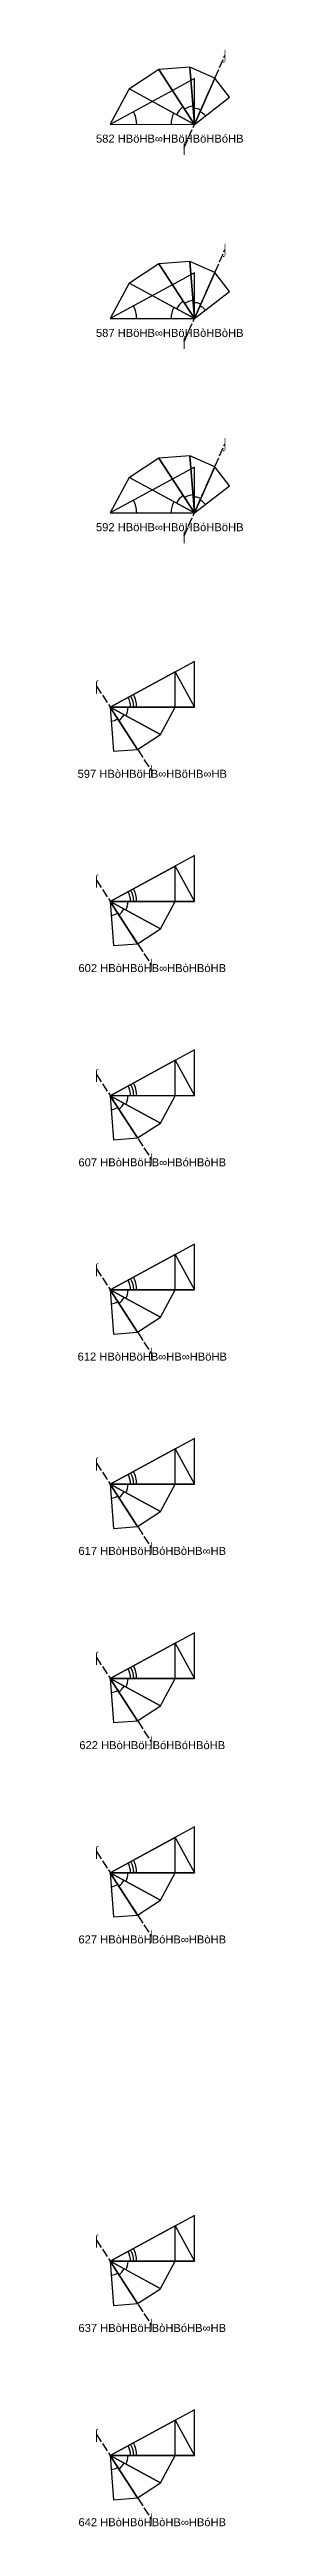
# Model space of a CAD drawing. Header units: millimetres. Extents: x 122552 to 1654769, y -10280102 to 62068.
# Drawn here: x 1103489 to 1126186, y -6429573 to -6089803 of the extents above; entities that cross this region are included whole.
import ezdxf
from ezdxf.enums import TextEntityAlignment as Align

# ---------------------------------------------------------------- set-up
doc = ezdxf.new("R2010")
doc.units = ezdxf.units.MM
doc.linetypes.add('ACAD_ISO02W100', pattern=[15, 12, -3])
for name, color, linetype in [('BASE', 170, 'Continuous'), ('HYPOTENUSE', 20, 'Continuous'), ('PERPENDICULAR', 90, 'Continuous'), ('Standard', 7, 'Continuous')]:
    doc.layers.add(name, color=color, linetype=linetype)
doc.styles.add('Arial', font='arial_0.ttf')

msp = doc.modelspace()

# ---------------------------------------------------------------- texts
at = {"style": 'Arial'}
for s, p in [('⌡', (1123708, -6090585)), ('582 HBöHB∞HBöHBöHBóHB', (1116112, -6102024)), ('⌠', (1118093, -6103223)), ('⌡', (1123708, -6117233)), ('587 HBöHB∞HBöHBòHBòHB', (1116112, -6128673)), ('⌠', (1118093, -6129872)), ('⌡', (1123708, -6143882)), ('592 HBöHB∞HBöHBóHBöHB', (1116112, -6155321)), ('⌠', (1118093, -6156520)), ('⌠', (1106025, -6177111)), ('597 HBòHBöHB∞HBöHB∞HB', (1113703, -6189154)), ('⌡', (1113562, -6188706)), ('⌠', (1106025, -6203759)), ('602 HBòHBöHB∞HBòHBóHB', (1113703, -6215803)), ('⌡', (1113562, -6215354)), ('⌠', (1106025, -6230408)), ('⌡', (1113562, -6242003)), ('607 HBòHBöHB∞HBóHBòHB', (1113703, -6242452)), ('⌠', (1106025, -6257057)), ('612 HBòHBöHB∞HB∞HBöHB', (1113703, -6269100)), ('⌡', (1113562, -6268652)), ('⌠', (1106025, -6283705)), ('617 HBòHBöHBóHBòHB∞HB', (1113703, -6295749)), ('⌡', (1113562, -6295300)), ('⌠', (1106025, -6310354)), ('622 HBòHBöHBóHBóHBóHB', (1113703, -6322398)), ('⌡', (1113562, -6321949)), ('⌠', (1106025, -6337003)), ('627 HBòHBöHBóHB∞HBòHB', (1113703, -6349046)), ('⌡', (1113562, -6348598)), ('⌠', (1106025, -6390300)), ('⌡', (1113562, -6401895)), ('637 HBòHBöHBòHBóHB∞HB', (1113703, -6402344)), ('⌠', (1106025, -6416949)), ('642 HBòHBöHBòHB∞HBóHB', (1113703, -6428992)), ('⌡', (1113562, -6428544))]:
    msp.add_text(s, height=1100, dxfattribs=at).set_placement(p, align=Align.MIDDLE_CENTER)

# ---------------------------------------------------------------- blocks, each defined once
blk = doc.blocks.new('fundamental_block_GT')
at = {"color": 4}
blk.add_arc((0, -2), 277, 359.9799, 28.4254, dxfattribs=at)
at = {"layer": 'BASE'}
blk.add_line((0, 0), (879, -7), dxfattribs=at)
at = {"layer": 'HYPOTENUSE'}
blk.add_line((883, 469), (0, 0), dxfattribs=at)
at = {"layer": 'PERPENDICULAR'}
blk.add_line((879, -7), (883, 469), dxfattribs=at)

# ---------------------------------------------------------------- linework, layer by layer
at = {"linetype": 'ACAD_ISO02W100', "ltscale": 100}
for p, q in [((1118093, -6103223), (1123708, -6090585)), ((1118093, -6129872), (1123708, -6117233)), ((1118093, -6156520), (1123708, -6143882)), ((1106025, -6177111), (1113562, -6188706)), ((1106025, -6203759), (1113562, -6215354)), ((1106025, -6230408), (1113562, -6242003)), ((1106025, -6257057), (1113562, -6268652)), ((1106025, -6283705), (1113562, -6295300)), ((1106025, -6310354), (1113562, -6321949)), ((1106025, -6337003), (1113562, -6348598)), ((1106025, -6390300), (1113562, -6401895)), ((1106025, -6416949), (1113562, -6428544))]:
    msp.add_line(p, q, dxfattribs=at)

# ---------------------------------------------------------------- block references
for p, xscale, yscale, zscale, rotation in [((1119497, -6100063), 11.58735412275403, 11.58735412275403, 11.58735412275403, 152.0000000000003), ((1119497, -6100063), 10.18429076373601, 10.18429076373601, 10.18429076373601, 123.5116672382091), ((1119497, -6100063), 8.951118371073518, 8.951118371073518, 8.951118371073518, 95.02333447641668), ((1119497, -6100063), 7.867265571232678, 7.867265571232678, 7.867265571232678, 66.53500171461897), ((1119497, -6100063), 6.914651890686425, 6.914651890686425, 6.914651890686425, 38.04666895281858), ((1119497, -6126712), 10.18429076373601, 10.18429076373601, 10.18429076373601, 123.5116672382091), ((1119497, -6126712), 8.951118371073518, 8.951118371073518, 8.951118371073518, 95.02333447641668), ((1119497, -6126712), 7.867265571232678, 7.867265571232678, 7.867265571232678, 66.53500171461897), ((1119497, -6126712), 11.58735412275403, 11.58735412275403, 11.58735412275403, 152.0000000000003), ((1119497, -6126712), 6.914651890686425, 6.914651890686425, 6.914651890686425, 38.04666895281858), ((1119497, -6153361), 10.18429076373601, 10.18429076373601, 10.18429076373601, 123.5116672382091), ((1119497, -6153361), 8.951118371073518, 8.951118371073518, 8.951118371073518, 95.02333447641668), ((1119497, -6153361), 7.867265571232669, 7.867265571232669, 7.867265571232669, 66.5350017146181), ((1119497, -6153361), 11.58735412275403, 11.58735412275403, 11.58735412275403, 152.0000000000003), ((1119497, -6153361), 6.914651890686425, 6.914651890686425, 6.914651890686425, 38.04666895281858), ((1107909, -6180009), -11.58735412275403, 11.58735412275403, 11.58735412275403, 207.9999999999996), ((1107909, -6180009), 10.18429076373601, 10.18429076373601, 10.18429076373601, 0.4883327617926961), ((1107909, -6180009), 8.95111837107369, 8.95111837107369, 8.95111837107369, 332.0000000000033), ((1107909, -6180009), 6.914651890687201, 6.914651890687201, 6.914651890687201, 275.0233344764058), ((1107909, -6180009), 7.867265571232967, 7.867265571232967, 7.867265571232967, 303.5116672382053), ((1107909, -6206658), -11.58735412275403, 11.58735412275403, 11.58735412275403, 207.9999999999996), ((1107909, -6206658), 10.18429076373601, 10.18429076373601, 10.18429076373601, 0.4883327617926961), ((1107909, -6206658), 8.95111837107369, 8.95111837107369, 8.95111837107369, 332.0000000000033), ((1107909, -6206658), 6.914651890687201, 6.914651890687201, 6.914651890687201, 275.0233344764058), ((1107909, -6206658), 7.867265571232967, 7.867265571232967, 7.867265571232967, 303.5116672382053), ((1107909, -6233307), 7.867265571232967, 7.867265571232967, 7.867265571232967, 303.5116672382053), ((1107909, -6233307), -11.58735412275403, 11.58735412275403, 11.58735412275403, 207.9999999999996), ((1107909, -6233307), 10.18429076373601, 10.18429076373601, 10.18429076373601, 0.4883327617926961), ((1107909, -6233307), 8.95111837107369, 8.95111837107369, 8.95111837107369, 332.0000000000033), ((1107909, -6233307), 6.914651890687201, 6.914651890687201, 6.914651890687201, 275.0233344764058), ((1107909, -6259955), -11.58735412275403, 11.58735412275403, 11.58735412275403, 207.9999999999996), ((1107909, -6259955), 10.18429076373601, 10.18429076373601, 10.18429076373601, 0.4883327617926961), ((1107909, -6259955), 7.867265571232967, 7.867265571232967, 7.867265571232967, 303.5116672382053), ((1107909, -6259955), 8.95111837107369, 8.95111837107369, 8.95111837107369, 332.0000000000033), ((1107909, -6259955), 6.914651890687201, 6.914651890687201, 6.914651890687201, 275.0233344764058), ((1107909, -6286604), -11.58735412275403, 11.58735412275403, 11.58735412275403, 207.9999999999996), ((1107909, -6286604), 10.18429076373601, 10.18429076373601, 10.18429076373601, 0.4883327617926961), ((1107909, -6286604), 7.867265571232967, 7.867265571232967, 7.867265571232967, 303.5116672382053), ((1107909, -6286604), 8.951118371073806, 8.951118371073806, 8.951118371073806, 332.0000000000033), ((1107909, -6286604), 6.914651890687201, 6.914651890687201, 6.914651890687201, 275.0233344764058), ((1107909, -6313253), -11.58735412275403, 11.58735412275403, 11.58735412275403, 207.9999999999996), ((1107909, -6313253), 10.18429076373601, 10.18429076373601, 10.18429076373601, 0.4883327617926961), ((1107909, -6313253), 7.867265571232967, 7.867265571232967, 7.867265571232967, 303.5116672382053), ((1107909, -6313253), 8.951118371073806, 8.951118371073806, 8.951118371073806, 332.0000000000033), ((1107909, -6313253), 6.914651890687201, 6.914651890687201, 6.914651890687201, 275.0233344764058), ((1107909, -6339901), -11.58735412275403, 11.58735412275403, 11.58735412275403, 207.9999999999996), ((1107909, -6339901), 10.18429076373601, 10.18429076373601, 10.18429076373601, 0.4883327617926961), ((1107909, -6339901), 8.951118371073806, 8.951118371073806, 8.951118371073806, 332.0000000000033), ((1107909, -6339901), 6.914651890687201, 6.914651890687201, 6.914651890687201, 275.0233344764058), ((1107909, -6339901), 7.867265571232967, 7.867265571232967, 7.867265571232967, 303.5116672382053), ((1107909, -6393199), -11.58735412275403, 11.58735412275403, 11.58735412275403, 207.9999999999996), ((1107909, -6393199), 10.18429076373601, 10.18429076373601, 10.18429076373601, 0.4883327617926961), ((1107909, -6393199), 8.951118371073806, 8.951118371073806, 8.951118371073806, 332.0000000000033), ((1107909, -6393199), 6.914651890687201, 6.914651890687201, 6.914651890687201, 275.0233344764058), ((1107909, -6393199), 7.867265571232967, 7.867265571232967, 7.867265571232967, 303.5116672382053), ((1107909, -6419847), 7.867265571232967, 7.867265571232967, 7.867265571232967, 303.5116672382053), ((1107909, -6419847), -11.58735412275403, 11.58735412275403, 11.58735412275403, 207.9999999999996), ((1107909, -6419847), 10.18429076373601, 10.18429076373601, 10.18429076373601, 0.4883327617926961), ((1107909, -6419847), 8.951118371073806, 8.951118371073806, 8.951118371073806, 332.0000000000033), ((1107909, -6419847), 6.914651890687201, 6.914651890687201, 6.914651890687201, 275.0233344764058)]:
    msp.add_blockref('fundamental_block_GT', p, dxfattribs=dict(xscale=xscale, yscale=yscale, zscale=zscale, rotation=rotation))
at = {"layer": 'Standard', "xscale": 13.18371388650824, "yscale": 13.18371388650824, "zscale": 13.18371388650824, "rotation": 0.4883327617913192}
for p in [(1107909, -6100063), (1107909, -6126712), (1107909, -6153361), (1107909, -6180009), (1107909, -6206658), (1107909, -6233307), (1107909, -6259955), (1107909, -6286604), (1107909, -6313253), (1107909, -6339901), (1107909, -6393199), (1107909, -6419847)]:
    msp.add_blockref('fundamental_block_GT', p, dxfattribs=at)

msp.set_redraw_order([(e.dxf.handle, doc.entitydb.next_handle()) for e in msp.query("TEXT MTEXT ATTDEF DIMENSION ARC_DIMENSION")])  # texts and dimensions are drawn at this point

doc.saveas('drawing.dxf')
